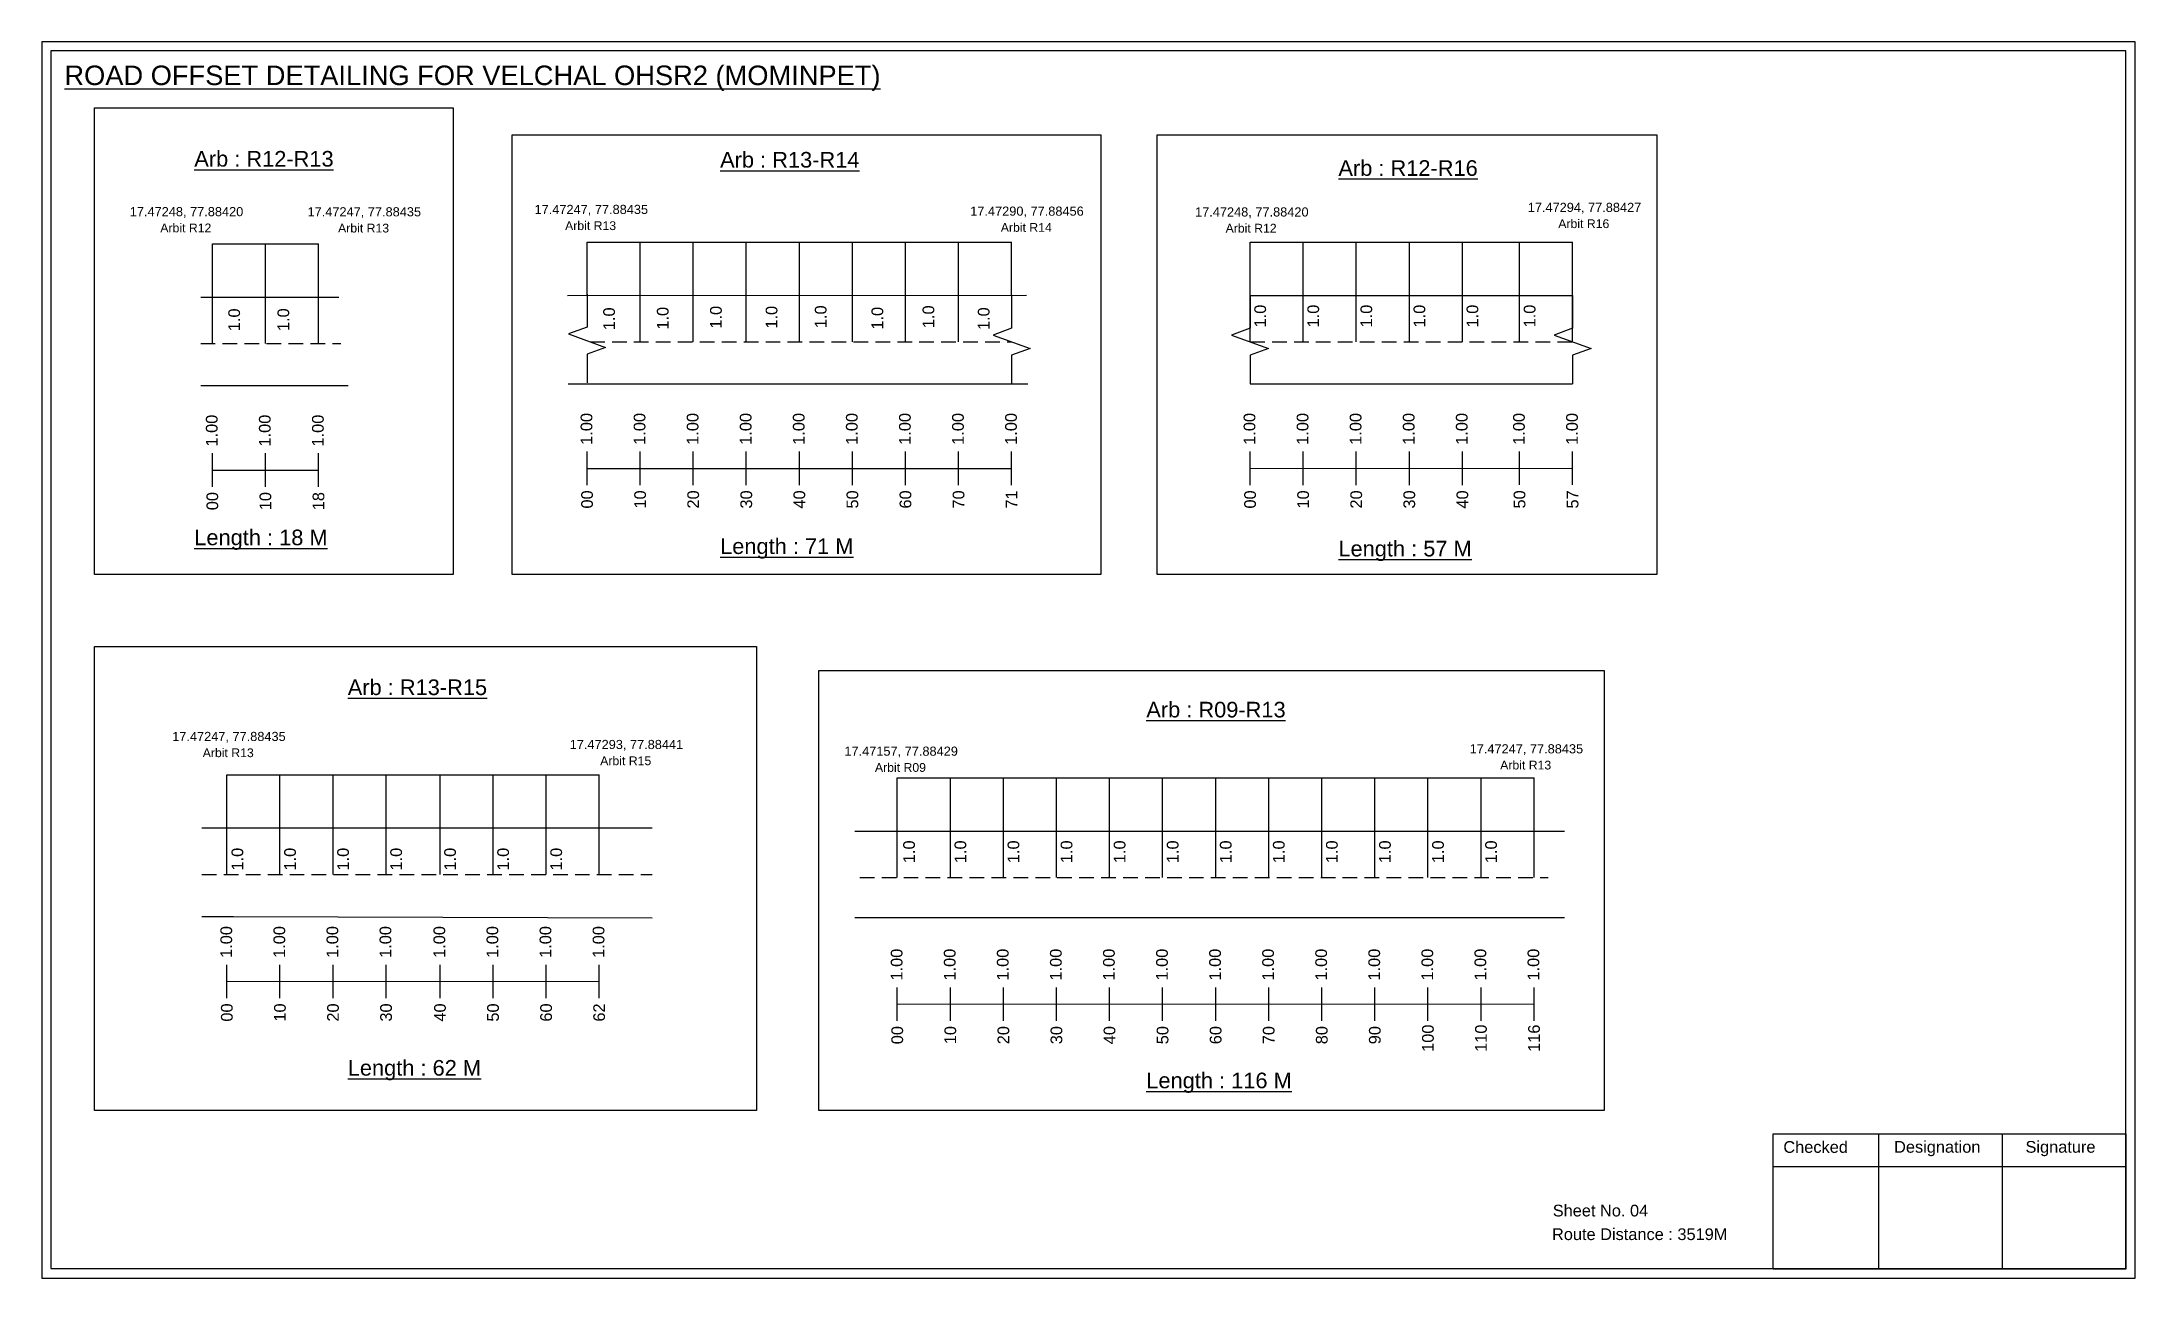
# Model space of a CAD drawing. Header units: inches. Extents: x 740 to 9019, y 644 to 1868.
# Drawn here: x 6483 to 7019, y 662 to 979 of the extents above; entities that cross this region are included whole.
import ezdxf

# ---------------------------------------------------------------- set-up
doc = ezdxf.new("R2010")
doc.units = ezdxf.units.IN
doc.header["$MEASUREMENT"] = 0
doc.linetypes.add('DASHED2', pattern=[0.375, 0.25, -0.125])
doc.layers.add('PDF_Geometry', color=7, linetype='Continuous')
doc.layers.add('PDF_Text', color=5, linetype='Continuous')
doc.styles.add('PDF Arial', font='arial.ttf')
doc.styles.get("Standard").update_dxf_attribs({"font": 'arial.ttf'})

msp = doc.modelspace()

# ---------------------------------------------------------------- texts
at = {"color": 242, "true_color": 0xcd2027}
for s, height, p in [('%%UROAD OFFSET DETAILING FOR VELCHAL OHSR2 (MOMINPET)', 5, (6488.8, 968.11)), ('%%UArb : R12-R13', 4, (6522.09, 947.23)), ('%%UArb : R13-R14', 4, (6656.85, 946.98)), ('%%UArb : R12-R16', 4, (6815.31, 944.86)), ('%%ULength : 18 M', 4, (6522.09, 850.23)), ('%%ULength : 71 M', 4, (6656.85, 847.98)), ('%%ULength : 57 M', 4, (6815.31, 847.36)), ('%%UArb : R13-R15', 4, (6561.42, 811.84)), ('%%UArb : R09-R13', 4, (6766.08, 806.11)), ('%%ULength : 62 M', 4, (6561.42, 714.34)), ('%%ULength : 116 M', 4, (6766.08, 711.11))]:
    msp.add_text(s, height=height, dxfattribs=at).set_placement(p)
at = {"color": 5}
for s, height, p in [('17.47248, 77.88420', 2.34, (6505.56, 934.52)), ('17.47247, 77.88435', 2.34, (6551.12, 934.48)), ('17.47247, 77.88435', 2.34, (6609.3, 935.09)), ('17.47290, 77.88456', 2.34, (6720.96, 934.65)), ('17.47248, 77.88420', 2.34, (6778.58, 934.44)), ('17.47294, 77.88427', 2.34, (6863.84, 935.61)), ('Arbit R16', 2.246, (6871.66, 931.48)), ('Arbit R12', 2.246, (6513.38, 930.39)), ('Arbit R13', 2.246, (6558.94, 930.35)), ('Arbit R13', 2.246, (6617.12, 930.97)), ('Arbit R14', 2.246, (6728.78, 930.52)), ('Arbit R12', 2.246, (6786.4, 930.32)), ('17.47247, 77.88435', 2.34, (6516.43, 800.07)), ('17.47293, 77.88441', 2.34, (6618.3, 798.01)), ('Arbit R13', 2.246, (6524.25, 795.94)), ('Arbit R15', 2.246, (6626.12, 793.88)), ('17.47157, 77.88429', 2.34, (6688.71, 796.3)), ('Arbit R09', 2.246, (6696.53, 792.17)), ('17.47247, 77.88435', 2.34, (6848.95, 796.9)), ('Arbit R13', 2.246, (6856.77, 792.78))]:
    msp.add_text(s, height=height, dxfattribs=at).set_placement(p)
for p in [(6533.81, 905.06), (6546.41, 905.09), (6629.9, 905.33), (6643.65, 905.46), (6657.27, 905.72), (6671.53, 905.72), (6684.12, 905.85), (6698.64, 905.46), (6711.74, 905.85), (6725.9, 905.35), (6796.76, 906.02), (6810.36, 906.02), (6823.96, 906.02), (6837.56, 906.02), (6851.16, 906.02), (6865.81, 906.03), (6534.63, 766.89), (6548.12, 766.89), (6561.72, 766.89), (6575.32, 766.89), (6589.14, 766.89), (6602.74, 766.89), (6616.34, 766.89), (6706.77, 768.78), (6719.93, 768.78), (6733.53, 768.78), (6747.13, 768.78), (6760.73, 768.78), (6774.33, 768.78), (6787.93, 768.78), (6801.53, 768.78), (6815.13, 768.78), (6828.73, 768.78), (6842.33, 768.78), (6855.93, 768.78)]:
    msp.add_text('1.0', height=3, rotation=90).set_placement(p)
at = {"color": 217, "true_color": 0x93278f}
for s, p in [('1.00', (6528.06, 875.51)), ('1.00', (6541.66, 875.51)), ('1.00', (6555.26, 875.51)), ('1.00', (6624.1, 875.95)), ('1.00', (6637.7, 875.95)), ('1.00', (6651.3, 875.95)), ('1.00', (6664.9, 875.95)), ('1.00', (6678.5, 875.95)), ('1.00', (6692.1, 875.95)), ('1.00', (6705.7, 875.95)), ('1.00', (6719.3, 875.95)), ('1.00', (6732.9, 875.95)), ('1.00', (6794.02, 875.95)), ('1.00', (6807.62, 875.95)), ('1.00', (6821.22, 875.95)), ('1.00', (6834.82, 875.95)), ('1.00', (6848.42, 875.95)), ('1.00', (6863.07, 875.95)), ('1.00', (6876.67, 875.95)), ('00', (6624.25, 859.62)), ('10', (6637.85, 859.62)), ('20', (6651.45, 859.62)), ('30', (6665.05, 859.62)), ('40', (6678.65, 859.62)), ('50', (6692.25, 859.62)), ('60', (6705.85, 859.62)), ('70', (6719.45, 859.62)), ('71', (6733.05, 859.62)), ('00', (6794.17, 859.62)), ('10', (6807.77, 859.62)), ('20', (6821.37, 859.62)), ('30', (6834.97, 859.62)), ('40', (6848.57, 859.62)), ('50', (6863.22, 859.63)), ('57', (6876.82, 859.63)), ('00', (6528.21, 859.19)), ('10', (6541.81, 859.19)), ('18', (6555.41, 859.19)), ('1.00', (6531.78, 744.5)), ('1.00', (6545.38, 744.5)), ('1.00', (6558.98, 744.5)), ('1.00', (6572.58, 744.5)), ('1.00', (6586.39, 744.5)), ('1.00', (6599.99, 744.5)), ('1.00', (6613.59, 744.5)), ('1.00', (6627.19, 744.5)), ('1.00', (6703.59, 738.7)), ('1.00', (6717.19, 738.7)), ('1.00', (6730.79, 738.7)), ('1.00', (6744.39, 738.7)), ('1.00', (6757.99, 738.7)), ('1.00', (6771.59, 738.7)), ('1.00', (6785.19, 738.7)), ('1.00', (6798.79, 738.7)), ('1.00', (6812.39, 738.7)), ('1.00', (6825.99, 738.7)), ('1.00', (6839.59, 738.7)), ('1.00', (6853.19, 738.7)), ('1.00', (6866.79, 738.7)), ('00', (6531.93, 728.18)), ('10', (6545.53, 728.18)), ('20', (6559.13, 728.18)), ('30', (6572.73, 728.18)), ('40', (6586.55, 728.18)), ('50', (6600.15, 728.18)), ('60', (6613.75, 728.18)), ('62', (6627.35, 728.18)), ('00', (6703.74, 722.38)), ('10', (6717.34, 722.38)), ('20', (6730.94, 722.38)), ('30', (6744.54, 722.38)), ('40', (6758.14, 722.38)), ('50', (6771.74, 722.38)), ('60', (6785.34, 722.38)), ('70', (6798.94, 722.38)), ('80', (6812.54, 722.38)), ('90', (6826.14, 722.38)), ('100', (6839.74, 720.43)), ('110', (6853.34, 720.43)), ('116', (6866.94, 720.43))]:
    msp.add_text(s, height=3, rotation=90, dxfattribs=at).set_placement(p)
for s, p in [('Sheet No. 04', (6870.24, 678.27)), ('Route Distance : 3519M', (6870.05, 672.22))]:
    msp.add_text(s, height=3).set_placement(p)
at = {"layer": 'PDF_Text', "color": 7, "attachment_point": 7, "style": 'PDF Arial'}
for s, insert, char_height in [('Checked', (6929.34, 694.52), 3.001), ('Designation', (6957.72, 693.69), 3.0006), ('Signature', (6991.4, 693.69), 3.001)]:
    msp.add_mtext(s, dxfattribs=dict(at, insert=insert, char_height=char_height))

# ---------------------------------------------------------------- linework, layer by layer
at = {"color": 5}
for p, q in [((6526.74, 927.45), (6553.94, 927.45)), ((6622.77, 927.88), (6731.57, 927.88)), ((6792.69, 927.89), (6875.34, 927.89)), ((6530.45, 791.43), (6625.87, 791.43)), ((6702.26, 790.64), (6865.46, 790.64))]:
    msp.add_line(p, q, dxfattribs=at)
for p, q in [((6526.74, 901.92), (6526.74, 927.45)), ((6540.34, 901.92), (6540.34, 927.45)), ((6553.94, 901.92), (6553.94, 927.45)), ((6622.77, 914.24), (6622.77, 927.89)), ((6636.37, 902.35), (6636.37, 927.89)), ((6649.97, 902.35), (6649.97, 927.89)), ((6663.57, 902.35), (6663.57, 927.89)), ((6677.17, 902.35), (6677.17, 927.89)), ((6690.77, 902.35), (6690.77, 927.89)), ((6704.37, 902.35), (6704.37, 927.89)), ((6717.97, 902.35), (6717.97, 927.89)), ((6731.57, 914.23), (6731.57, 927.89)), ((6792.69, 902.35), (6792.69, 927.89)), ((6806.29, 902.35), (6806.29, 927.89)), ((6819.89, 902.35), (6819.89, 927.89)), ((6833.49, 902.35), (6833.49, 927.89)), ((6847.09, 902.35), (6847.09, 927.89)), ((6861.74, 902.35), (6861.74, 927.89)), ((6875.34, 902.35), (6875.34, 927.89)), ((6523.73, 913.8), (6559.16, 913.8)), ((6617.77, 914.23), (6735.39, 914.29)), ((6792.69, 914.23), (6875.34, 914.23)), ((6523.73, 891.11), (6561.56, 891.11)), ((6617.92, 891.55), (6735.7, 891.55)), ((6792.69, 891.55), (6875.34, 891.55)), ((6530.45, 765.9), (6530.45, 791.43)), ((6544.05, 765.9), (6544.05, 791.43)), ((6557.65, 765.9), (6557.65, 791.43)), ((6571.25, 765.9), (6571.25, 791.43)), ((6585.07, 765.9), (6585.07, 791.43)), ((6598.67, 765.9), (6598.67, 791.43)), ((6612.27, 765.9), (6612.27, 791.43)), ((6625.87, 765.9), (6625.87, 791.43)), ((6702.26, 765.1), (6702.26, 790.64)), ((6715.86, 765.1), (6715.86, 790.64)), ((6729.46, 765.1), (6729.46, 790.64)), ((6743.06, 765.1), (6743.06, 790.64)), ((6756.66, 765.1), (6756.66, 790.64)), ((6770.26, 765.1), (6770.26, 790.64)), ((6783.86, 765.1), (6783.86, 790.64)), ((6797.46, 765.1), (6797.46, 790.64)), ((6811.06, 765.1), (6811.06, 790.64)), ((6824.66, 765.1), (6824.66, 790.64)), ((6838.26, 765.1), (6838.26, 790.64)), ((6851.86, 765.1), (6851.86, 790.64)), ((6865.46, 765.1), (6865.46, 790.64)), ((6639.47, 777.78), (6524.04, 777.78)), ((6691.38, 776.99), (6873.29, 776.99)), ((6524.04, 755.09), (6532.1, 755.09)), ((6532.1, 755.09), (6639.47, 754.8)), ((6873.29, 754.8), (6691.38, 754.8))]:
    msp.add_line(p, q)
at = {"linetype": 'DASHED2', "ltscale": 15}
for p, q in [((6523.73, 901.92), (6559.65, 901.92)), ((6623.53, 902.35), (6731.57, 902.35)), ((6792.69, 902.35), (6875.34, 902.35)), ((6524.04, 765.9), (6639.47, 765.9)), ((6692.65, 765.1), (6869.07, 765.1))]:
    msp.add_line(p, q, dxfattribs=at)
at = {"color": 217, "true_color": 0x93278f}
for p, q in [((6526.74, 865.22), (6526.74, 873.77)), ((6526.74, 869.49), (6553.94, 869.49)), ((6540.34, 865.22), (6540.34, 873.77)), ((6553.94, 865.22), (6553.94, 873.77)), ((6622.77, 865.65), (6622.77, 874.21)), ((6622.77, 869.92), (6731.57, 869.92)), ((6636.37, 865.65), (6636.37, 874.21)), ((6649.97, 865.65), (6649.97, 874.21)), ((6663.57, 865.65), (6663.57, 874.21)), ((6677.17, 865.65), (6677.17, 874.21)), ((6690.77, 865.65), (6690.77, 874.21)), ((6704.37, 865.65), (6704.37, 874.21)), ((6717.97, 865.65), (6717.97, 874.21)), ((6731.57, 865.65), (6731.57, 874.21)), ((6792.69, 865.65), (6792.69, 874.21)), ((6792.69, 869.92), (6875.34, 869.93)), ((6806.29, 865.65), (6806.29, 874.21)), ((6819.89, 865.65), (6819.89, 874.21)), ((6833.49, 865.65), (6833.49, 874.21)), ((6847.09, 865.65), (6847.09, 874.21)), ((6861.74, 865.66), (6861.74, 874.21)), ((6875.34, 865.66), (6875.34, 874.21)), ((6530.45, 734.2), (6530.45, 742.76)), ((6544.05, 734.2), (6544.05, 742.76)), ((6557.65, 734.2), (6557.65, 742.76)), ((6571.25, 734.2), (6571.25, 742.76)), ((6585.07, 734.2), (6585.07, 742.76)), ((6598.67, 734.2), (6598.67, 742.76)), ((6612.27, 734.2), (6612.27, 742.76)), ((6625.87, 734.2), (6625.87, 742.76)), ((6530.45, 738.47), (6625.87, 738.53)), ((6702.26, 728.41), (6702.26, 736.96)), ((6715.86, 728.41), (6715.86, 736.96)), ((6729.46, 728.41), (6729.46, 736.96)), ((6743.06, 728.41), (6743.06, 736.96)), ((6756.66, 728.41), (6756.66, 736.96)), ((6770.26, 728.41), (6770.26, 736.96)), ((6783.86, 728.41), (6783.86, 736.96)), ((6797.46, 728.41), (6797.46, 736.96)), ((6811.06, 728.41), (6811.06, 736.96)), ((6824.66, 728.41), (6824.66, 736.96)), ((6838.26, 728.41), (6838.26, 736.96)), ((6851.86, 728.41), (6851.86, 736.96)), ((6865.46, 728.41), (6865.46, 736.96)), ((6702.26, 732.67), (6865.46, 732.71))]:
    msp.add_line(p, q, dxfattribs=at)
for points in [[(6496.53, 962.29), (6588.47, 962.29), (6588.47, 842.69), (6496.53, 842.69)], [(6603.54, 955.37), (6754.39, 955.37), (6754.39, 842.69), (6603.54, 842.69)], [(6768.82, 955.37), (6896.92, 955.37), (6896.92, 842.69), (6768.82, 842.69)], [(6496.53, 824.27), (6666.14, 824.27), (6666.14, 705.44), (6496.53, 705.44)], [(6682.17, 818.12), (6883.41, 818.12), (6883.41, 705.44), (6682.17, 705.44)]]:
    msp.add_lwpolyline(points, close=True)
at = {"linetype": 'Continuous'}
for points in [[(6622.75, 914.52), (6622.75, 906.09), (6618.01, 904.36), (6627.49, 900.91), (6622.75, 899.18), (6622.75, 891.83)], [(6731.57, 914.23), (6731.57, 905.8), (6726.83, 904.08), (6736.31, 900.62), (6731.57, 898.9), (6731.57, 891.55)], [(6792.69, 914.23), (6792.69, 905.8), (6787.95, 904.08), (6797.43, 900.62), (6792.69, 898.9), (6792.69, 891.55)], [(6875.34, 914.23), (6875.34, 905.8), (6870.6, 904.08), (6880.09, 900.62), (6875.34, 898.9), (6875.34, 891.55)]]:
    msp.add_lwpolyline(points, dxfattribs=at)
at = {"layer": 'PDF_Geometry'}
for points in [[(6483.03, 979.18), (6483.03, 662.47), (7019.5, 662.47), (7019.5, 979.18)], [(6485.35, 976.85), (6485.35, 664.89), (7017.08, 664.89), (7017.08, 976.85)]]:
    msp.add_lwpolyline(points, close=True, dxfattribs=at)
at = {"layer": 'PDF_Geometry', "color": 242, "true_color": 0xcc1f26}
msp.add_lwpolyline([(7017.08, 664.79), (6926.74, 664.79), (6926.74, 699.41), (7017.08, 699.41)], close=True, dxfattribs=at)
for points in [[(6953.72, 699.41), (6953.72, 664.79)], [(6985.45, 699.41), (6985.45, 664.79)], [(6926.74, 691.03), (7017.08, 691.03)]]:
    msp.add_lwpolyline(points, dxfattribs=at)

msp.set_redraw_order([(e.dxf.handle, doc.entitydb.next_handle()) for e in msp.query("TEXT MTEXT ATTDEF DIMENSION ARC_DIMENSION")])  # texts and dimensions are drawn at this point

doc.saveas('drawing.dxf')
